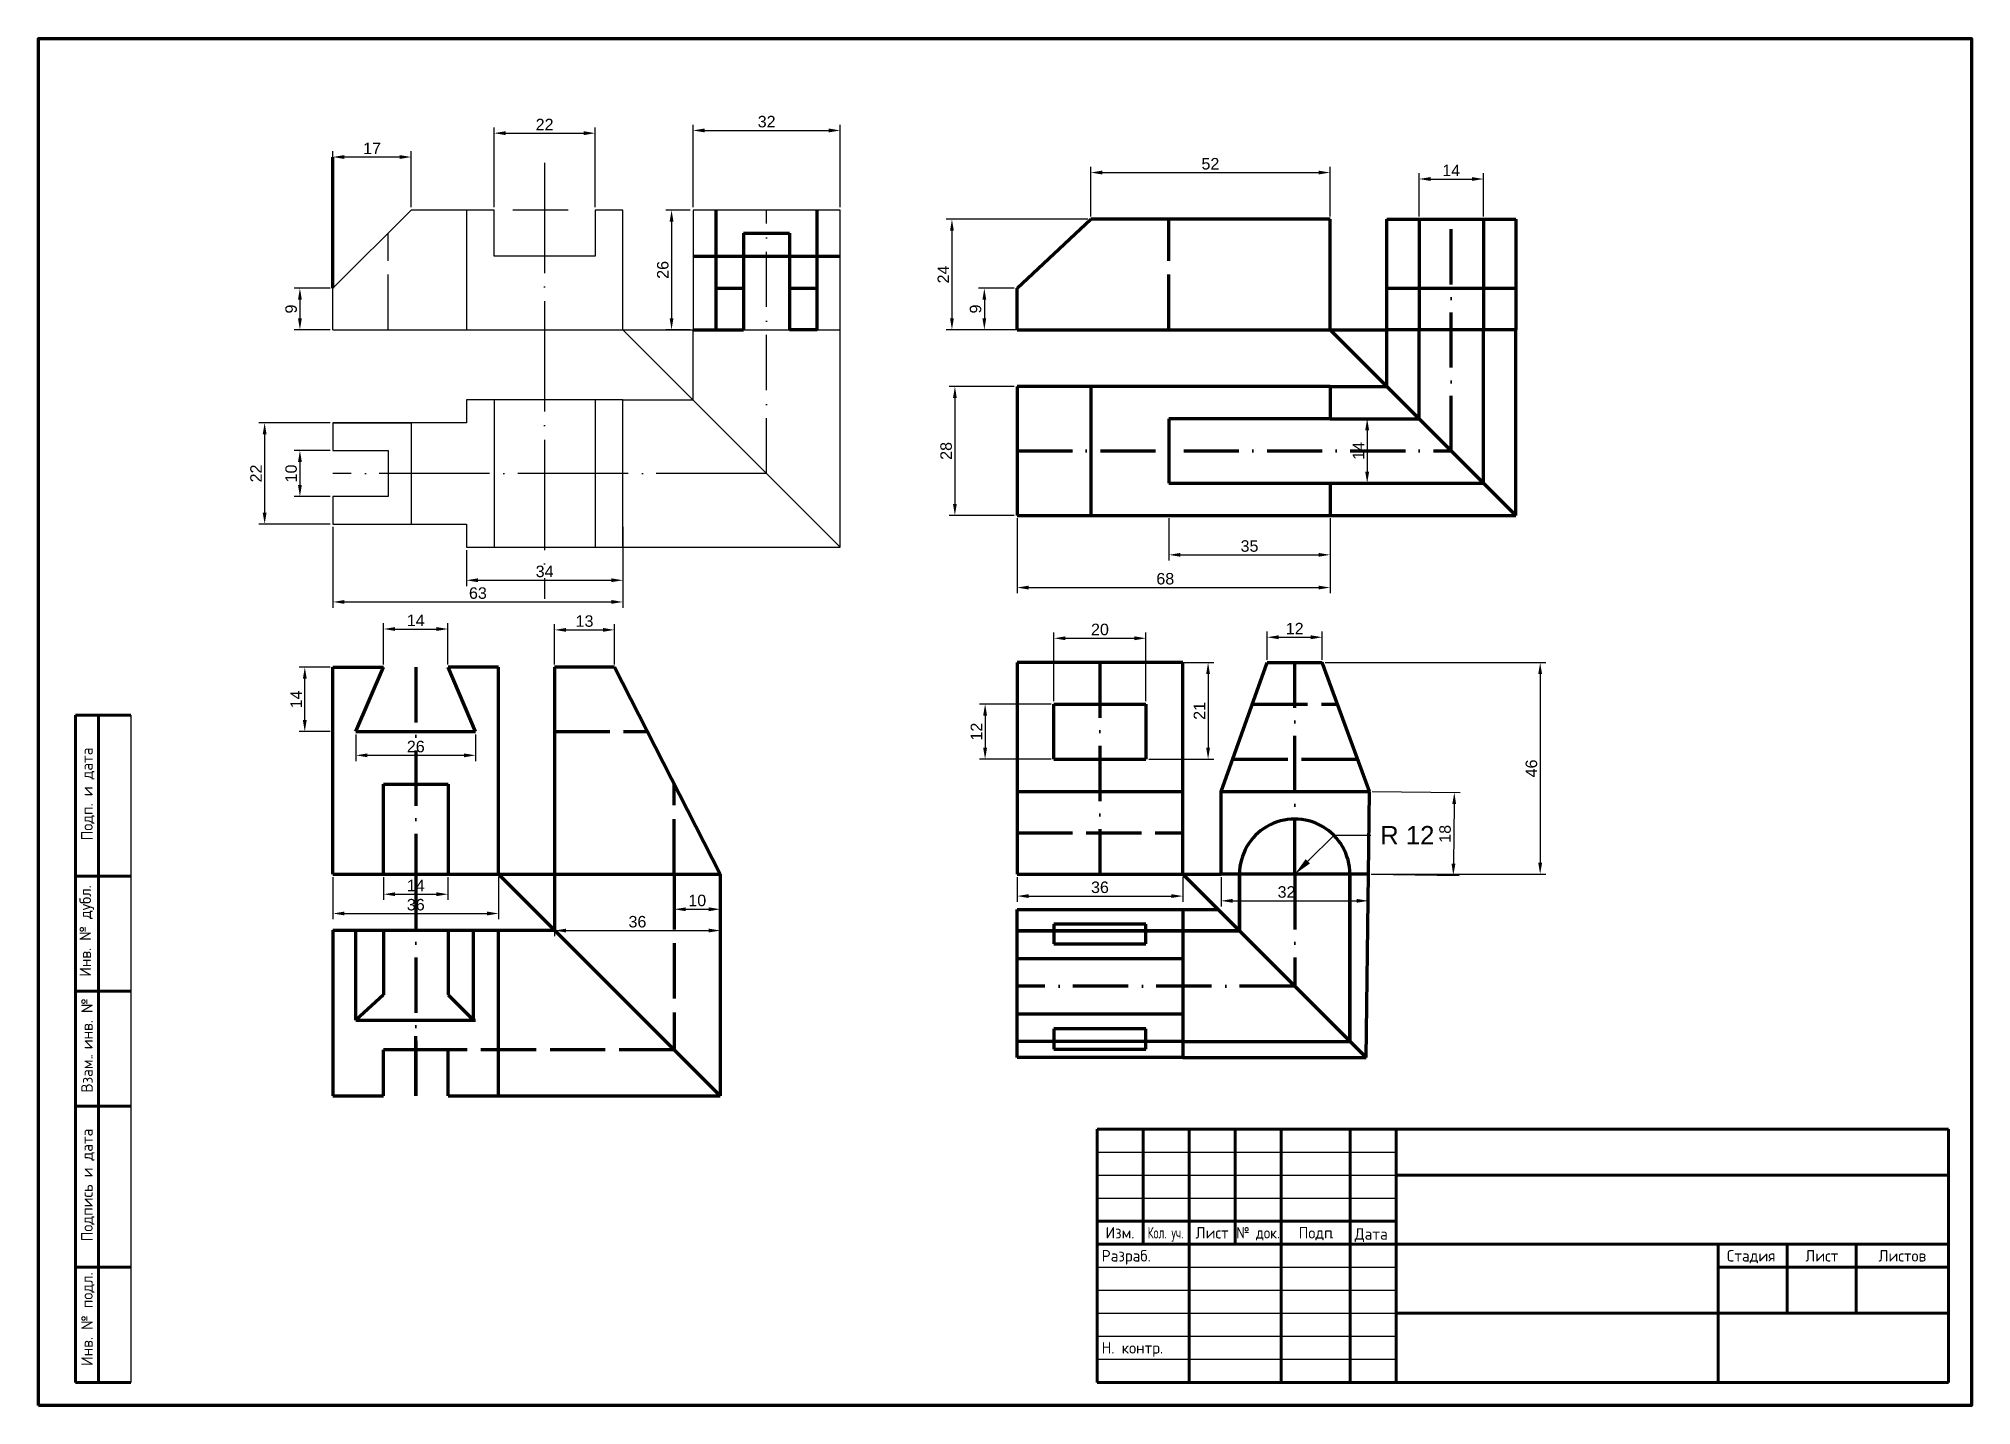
# Model space of a CAD drawing. Header units: millimetres. Extents: x 1860 to 2958, y 1564 to 1982.
# Drawn here: x 2538.3 to 2958.3, y 1685 to 1982 of the extents above; entities that cross this region are included whole.
import ezdxf
from ezdxf import colors
from ezdxf.entities.mleader import LeaderData, LeaderLine
from ezdxf.enums import TextEntityAlignment as Align
from ezdxf.math import Vec2, Vec3

# ---------------------------------------------------------------- set-up
doc = ezdxf.new("R2010")
doc.units = ezdxf.units.MM
for name, pattern in [('ACAD_ISO02W100', [15, 12, -3]), ('ACAD_ISO04W100', [30, 24, -3, 0, -3]), ('ACAD_ISO10W100', [18, 12, -3, 0, -3])]:
    doc.linetypes.add(name, pattern=pattern)
for name, color, linetype in [('45', 172, 'Continuous'), ('оси', 50, 'Continuous'), ('проекионные', 220, 'Continuous'), ('размеры', 92, 'Continuous'), ('штриховые', 20, 'Continuous')]:
    doc.layers.add(name, color=color, linetype=linetype)
doc.layers.add('контур', color=7, linetype='Continuous', lineweight=30)
doc.styles.add('GOST-2.304_Type-B', font='GOST Common.ttf')
doc.styles.get("Standard").update_dxf_attribs({"font": 'arial.ttf'})
doc.dimstyles.new('ISO-25', dxfattribs={"dimtxt": 2.5, "dimasz": 2.5, "dimexe": 1.25, "dimexo": 0.625, "dimtad": 1, "dimtxsty": 'Standard', "dimcen": 2.5, "dimadec": 0, "dimazin": 0, "dimtfac": 1, "dimtmove": 0, "dimatfit": 3, "dimfxl": 1, "dimarcsym": 0})

msp = doc.modelspace()

# ---------------------------------------------------------------- blocks, each defined once
blk = doc.blocks.new('ACAD_SPDS_TB_18')
at = {"linetype": 'Continuous', "lineweight": 60}
for p, q in [((-12, 145), (0, 145)), ((-12, 145), (-12, 0)), ((-7, 145), (-7, 0)), ((-12, 110), (0, 110)), ((-12, 85), (0, 85)), ((-12, 60), (0, 60)), ((-12, 25), (0, 25)), ((-12, 0), (0, 0))]:
    blk.add_line(p, q, dxfattribs=at)
at = {"linetype": 'Continuous', "lineweight": 30}
blk.add_line((0, 145), (0, 0), dxfattribs=at)
at = {"style": 'GOST-2.304_Type-B'}
for s, p in [('Подп. и дата', (-8.25, 117.77)), ('Инв. № дубл.', (-8.62, 88.14)), ('Взам. инв. №', (-8.25, 62.96)), ('. ', (-8.25, 70.58)), ('Подпись и дата', (-8.25, 30.64)), ('Инв. № подл.', (-8.25, 3.57))]:
    blk.add_text(s, height=2.5, rotation=90, dxfattribs=at).set_placement(p)
for tag, p in [('ПОДП_ДАТА_2', (-3.5, 127.5)), ('ИНВ_Н_ДУБЛ', (-3.65, 97.5)), ('ВЗАМ_ИНВ_Н', (-3.5, 71.94)), ('ПОДП_ДАТА_1', (-3.5, 42.5)), ('ИНВ_НОМ_ПОДЛ', (-3.5, 12.5))]:
    blk.add_attdef(tag, text='', height=2.5, rotation=90, dxfattribs=at).set_placement(p, align=Align.MIDDLE_CENTER)
at = {"style": 'GOST-2.304_Type-B', "flags": 1}
blk.add_attdef('ИДЕНТИФИКАТОР_НАДПИСИ', (-12.12, -11.58), '', height=2.5, dxfattribs=at)
blk = doc.blocks.new('ACAD_SPDS_TB_00')
at = {"linetype": 'Continuous', "lineweight": 60}
for p, q in [((-185, 55), (-185, 0)), ((-185, 55), (0, 55)), ((-175, 55), (-175, 30)), ((-165, 0), (-165, 55)), ((-155, 30), (-155, 55)), ((-145, 0), (-145, 55)), ((-130, 0), (-130, 55)), ((-120, 0), (-120, 55)), ((0, 55), (0, 0)), ((-120, 45), (0, 45)), ((-185, 35), (-120, 35)), ((-185, 30), (0, 30)), ((-50, 30), (-50, 0)), ((-35, 30), (-35, 15)), ((-20, 30), (-20, 15)), ((-50, 25), (0, 25)), ((-120, 15), (0, 15)), ((-185, 0), (0, 0))]:
    blk.add_line(p, q, dxfattribs=at)
at = {"linetype": 'Continuous', "lineweight": 25}
for p, q in [((-185, 50), (-120, 50)), ((-185, 45), (-120, 45)), ((-185, 40), (-120, 40)), ((-185, 25), (-120, 25)), ((-185, 20), (-120, 20)), ((-185, 15), (-120, 15)), ((-185, 10), (-120, 10)), ((-185, 5), (-120, 5))]:
    blk.add_line(p, q, dxfattribs=at)
at = {"style": 'GOST-2.304_Type-B'}
for s, p in [('Изм.', (-180, 31.25)), ('Лист', (-160, 31.25)), ('Подп', (-137.5, 31.25))]:
    blk.add_text(s, height=2.5, dxfattribs=at).set_placement(p, align=Align.CENTER)
at = {"style": 'GOST-2.304_Type-B', "width": 0.7}
blk.add_text('Кол. уч.', height=2.5, dxfattribs=at).set_placement((-174, 31.25))
at = {"style": 'GOST-2.304_Type-B', "width": 0.9}
blk.add_text('№ док.', height=2.5, dxfattribs=at).set_placement((-150, 31.25), align=Align.CENTER)
at = {"style": 'GOST-2.304_Type-B'}
for s, p in [('.', (-177.56, 31.25)), ('.', (-134.25, 31.25)), ('Дата', (-129, 31)), ('Разраб.', (-184, 26.25)), ('Стадия', (-48.12, 26.25)), ('Н. контр.', (-184, 6.25))]:
    blk.add_text(s, height=2.5, dxfattribs=at).set_placement(p)
blk.add_text('Лист', height=2.5, dxfattribs=at).set_placement((-27.5, 27.5), align=Align.MIDDLE_CENTER)
at = {"linetype": 'Continuous', "insert": (-10, 27.5), "char_height": 2.5, "width": 19, "attachment_point": 5, "style": 'GOST-2.304_Type-B'}
blk.add_mtext('Листов', dxfattribs=at)
at = {"style": 'GOST-2.304_Type-B', "flags": 8}
for tag, p in [('ИЗМ_4', (-180, 51)), ('КОЛ_УЧ4', (-170, 51)), ('ЛИСТ_ИЗМ4', (-160, 51)), ('N_ДОК_4', (-150, 51)), ('ИЗМ_3', (-180, 46)), ('КОЛ_УЧ3', (-170, 46)), ('ЛИСТ_ИЗМ3', (-160, 46)), ('N_ДОК_3', (-150, 46)), ('ИЗМ_2', (-180, 41)), ('КОЛ_УЧ2', (-170, 41)), ('ЛИСТ_ИЗМ2', (-160, 41)), ('N_ДОК_2', (-150, 41)), ('ИЗМ_1', (-180, 36)), ('КОЛ_УЧ1', (-170, 36)), ('ЛИСТ_ИЗМ1', (-160, 36)), ('N_ДОК_1', (-150, 36))]:
    blk.add_attdef(tag, text='', height=2.5, dxfattribs=at).set_placement(p, align=Align.CENTER)
at = {"style": 'GOST-2.304_Type-B', "width": 0.6, "flags": 8}
for tag, p in [('ИЗМ_4_ДАТА', (-125, 51)), ('ИЗМ_3_ДАТА', (-125, 46)), ('ИЗМ_2_ДАТА', (-125, 41)), ('ИЗМ_1_ДАТА', (-124.48, 36)), ('РАЗРАБ_ДАТА', (-125, 26)), ('ДОЛЖНОСТЬ_1_ДАТА', (-125, 21)), ('ДОЛЖНОСТЬ_2_ДАТА', (-125, 16)), ('ДОЛЖНОСТЬ_3_ДАТА', (-125, 11)), ('НКОНТР_ДАТА', (-125, 6)), ('ДОЛЖНОСТЬ_4_ДАТА', (-125, 1))]:
    blk.add_attdef(tag, text='', height=2.5, dxfattribs=at).set_placement(p, align=Align.CENTER)
at = {"lineweight": 30, "flags": 104}
for tag, height, p in [('ОБОЗНАЧЕНИЕ_ДОКУМЕНТА', 5, (-60, 50)), ('НАИМЕНОВАНИЕ_ОБЪЕКТА_СТРОИТЕЛЬСТВА', 3.5, (-60, 37.5)), ('НАИМЕНОВАНИЕ_ЗДАНИЯ_СООРУЖЕНИЯ', 3.5, (-85, 22.5)), ('НАИМЕНОВАНИЕ_ИЗОБРАЖЕНИЙ', 3.5, (-85, 7.5)), ('НАИМЕНОВАНИЕ_ПРЕДПРИЯТИЯ', 3.5, (-23.73, 7.5))]:
    blk.add_attdef(tag, text='', height=height, dxfattribs=at).set_placement(p, align=Align.MIDDLE_CENTER)
at = {"style": 'GOST-2.304_Type-B'}
for tag, p, flags in [('РАЗРАБ_ФИО', (-164.31, 26), 8), ('ДОЛЖНОСТЬ_1', (-184, 21), 8), ('ДОЛЖНОСТЬ_1_ФИО', (-164.31, 21), 8), ('ДОЛЖНОСТЬ_2', (-184, 16), 8), ('ДОЛЖНОСТЬ_2_ФИО', (-164.31, 16), 8), ('ДОЛЖНОСТЬ_3', (-184, 11), 8), ('ДОЛЖНОСТЬ_3_ФИО', (-164.31, 11), 8), ('НКОНТР_ФИО', (-164.31, 6), 8), ('ДОЛЖНОСТЬ_4', (-184, 1), 8), ('ДОЛЖНОСТЬ_4_ФИО', (-164.31, 1), 8), ('ИДЕНТИФИКАТОР_НАДПИСИ', (0, 0), 1)]:
    blk.add_attdef(tag, p, '', height=2.5, dxfattribs=dict(at, flags=flags))
at = {"style": 'GOST-2.304_Type-B', "flags": 8}
for tag, p in [('СТАДИЯ', (-42.77, 20)), ('ЛИСТ', (-27.77, 20)), ('ЛИСТОВ', (-10, 20))]:
    blk.add_attdef(tag, text='', height=2.5, dxfattribs=at).set_placement(p, align=Align.MIDDLE_CENTER)
blk = doc.blocks.new('*D21')
at = {"layer": 'Defpoints', "color": 0, "lineweight": 100, "transparency": 16777216}
for p in [(2818.9, 1952.86), (2766.9, 1942.71), (2818.9, 1942.71)]:
    blk.add_point(p, dxfattribs=at)
at = {"layer": 'размеры', "color": 0, "lineweight": -2, "transparency": 16777216}
for p, q in [((2766.9, 1943.33), (2766.9, 1954.11)), ((2818.9, 1943.33), (2818.9, 1954.11)), ((2769.4, 1952.86), (2816.4, 1952.86))]:
    blk.add_line(p, q, dxfattribs=at)
at = {"layer": 'размеры', "color": 0, "lineweight": 100, "transparency": 16777216}
for points in [[(2769.4, 1953.28), (2769.4, 1952.45), (2766.9, 1952.86)], [(2816.4, 1953.28), (2816.4, 1952.45), (2818.9, 1952.86)]]:
    blk.add_solid(points, dxfattribs=at)
at = {"layer": 'размеры', "color": 0, "lineweight": 100, "transparency": 16777216, "insert": (2792.9, 1954.76), "char_height": 2.5, "attachment_point": 5}
blk.add_mtext('52', dxfattribs=at)
blk = doc.blocks.new('*D22')
at = {"layer": 'Defpoints', "color": 0, "lineweight": 100, "transparency": 16777216}
for p in [(2766.9, 1942.71), (2736.74, 1918.71), (2766.9, 1918.71)]:
    blk.add_point(p, dxfattribs=at)
at = {"layer": 'размеры', "color": 0, "lineweight": -2, "transparency": 16777216}
for p, q in [((2766.28, 1942.71), (2735.49, 1942.71)), ((2736.74, 1940.21), (2736.74, 1921.21)), ((2766.28, 1918.71), (2735.49, 1918.71))]:
    blk.add_line(p, q, dxfattribs=at)
at = {"layer": 'размеры', "color": 0, "lineweight": 100, "transparency": 16777216}
for points in [[(2736.32, 1940.21), (2737.15, 1940.21), (2736.74, 1942.71)], [(2736.32, 1921.21), (2737.15, 1921.21), (2736.74, 1918.71)]]:
    blk.add_solid(points, dxfattribs=at)
at = {"layer": 'размеры', "color": 0, "lineweight": 100, "transparency": 16777216, "insert": (2734.86, 1930.71), "char_height": 2.5, "attachment_point": 5, "rotation": 90}
blk.add_mtext('24', dxfattribs=at)
blk = doc.blocks.new('*D23')
at = {"layer": 'Defpoints', "color": 0, "lineweight": 100, "transparency": 16777216}
for p in [(2750.9, 1927.71), (2743.78, 1918.71), (2750.9, 1918.71)]:
    blk.add_point(p, dxfattribs=at)
at = {"layer": 'размеры', "color": 0, "lineweight": -2, "transparency": 16777216}
for p, q in [((2750.28, 1927.71), (2742.53, 1927.71)), ((2743.78, 1925.21), (2743.78, 1921.21)), ((2750.28, 1918.71), (2742.53, 1918.71))]:
    blk.add_line(p, q, dxfattribs=at)
at = {"layer": 'размеры', "color": 0, "lineweight": 100, "transparency": 16777216}
for points in [[(2743.36, 1925.21), (2744.19, 1925.21), (2743.78, 1927.71)], [(2743.36, 1921.21), (2744.19, 1921.21), (2743.78, 1918.71)]]:
    blk.add_solid(points, dxfattribs=at)
at = {"layer": 'размеры', "color": 0, "lineweight": 100, "transparency": 16777216, "insert": (2741.88, 1923.21), "char_height": 2.5, "attachment_point": 5, "rotation": 90}
blk.add_mtext('9', dxfattribs=at)
blk = doc.blocks.new('*D24')
at = {"layer": 'Defpoints', "color": 0, "lineweight": 100, "transparency": 16777216}
for p in [(2750.9, 1906.37), (2737.38, 1878.37), (2750.9, 1878.37)]:
    blk.add_point(p, dxfattribs=at)
at = {"layer": 'размеры', "color": 0, "lineweight": -2, "transparency": 16777216}
for p, q in [((2750.28, 1906.37), (2736.13, 1906.37)), ((2737.38, 1903.87), (2737.38, 1880.87)), ((2750.28, 1878.37), (2736.13, 1878.37))]:
    blk.add_line(p, q, dxfattribs=at)
at = {"layer": 'размеры', "color": 0, "lineweight": 100, "transparency": 16777216}
for points in [[(2736.96, 1903.87), (2737.79, 1903.87), (2737.38, 1906.37)], [(2736.96, 1880.87), (2737.79, 1880.87), (2737.38, 1878.37)]]:
    blk.add_solid(points, dxfattribs=at)
at = {"layer": 'размеры', "color": 0, "lineweight": 100, "transparency": 16777216, "insert": (2735.48, 1892.37), "char_height": 2.5, "attachment_point": 5, "rotation": 90}
blk.add_mtext('28', dxfattribs=at)
blk = doc.blocks.new('*D25')
at = {"layer": 'Defpoints', "color": 0, "lineweight": 100, "transparency": 16777216}
for p in [(2818.9, 1899.37), (2818.9, 1885.37), (2826.97, 1885.37)]:
    blk.add_point(p, dxfattribs=at)
at = {"layer": 'размеры', "color": 0, "lineweight": -2, "transparency": 16777216}
for p, q in [((2819.53, 1899.37), (2828.22, 1899.37)), ((2826.97, 1896.87), (2826.97, 1887.87)), ((2819.53, 1885.37), (2828.22, 1885.37))]:
    blk.add_line(p, q, dxfattribs=at)
at = {"layer": 'размеры', "color": 0, "lineweight": 100, "transparency": 16777216}
for points in [[(2826.55, 1896.87), (2827.39, 1896.87), (2826.97, 1899.37)], [(2826.55, 1887.87), (2827.39, 1887.87), (2826.97, 1885.37)]]:
    blk.add_solid(points, dxfattribs=at)
at = {"layer": 'размеры', "color": 0, "lineweight": 100, "transparency": 16777216, "insert": (2825.09, 1892.37), "char_height": 2.5, "attachment_point": 5, "rotation": 90}
blk.add_mtext('14', dxfattribs=at)
blk = doc.blocks.new('*D37')
at = {"layer": 'Defpoints', "color": 0, "lineweight": 100, "transparency": 16777216}
for p in [(2750.9, 1878.37), (2818.9, 1878.37), (2818.9, 1862.68)]:
    blk.add_point(p, dxfattribs=at)
at = {"layer": 'размеры', "color": 0, "lineweight": -2, "transparency": 16777216}
for p, q in [((2750.9, 1877.74), (2750.9, 1861.43)), ((2818.9, 1877.74), (2818.9, 1861.43)), ((2753.4, 1862.68), (2816.4, 1862.68))]:
    blk.add_line(p, q, dxfattribs=at)
at = {"layer": 'размеры', "color": 0, "lineweight": 100, "transparency": 16777216}
for points in [[(2753.4, 1863.09), (2753.4, 1862.26), (2750.9, 1862.68)], [(2816.4, 1863.09), (2816.4, 1862.26), (2818.9, 1862.68)]]:
    blk.add_solid(points, dxfattribs=at)
at = {"layer": 'размеры', "color": 0, "lineweight": 100, "transparency": 16777216, "insert": (2783.1, 1864.58), "char_height": 2.5, "attachment_point": 5}
blk.add_mtext('68', dxfattribs=at)
blk = doc.blocks.new('*D38')
at = {"layer": 'Defpoints', "color": 0, "lineweight": 100, "transparency": 16777216}
for p in [(2783.9, 1878.37), (2818.9, 1878.37), (2818.9, 1869.79)]:
    blk.add_point(p, dxfattribs=at)
at = {"layer": 'размеры', "color": 0, "lineweight": -2, "transparency": 16777216}
for p, q in [((2783.9, 1877.74), (2783.9, 1868.54)), ((2818.9, 1877.74), (2818.9, 1868.54)), ((2786.4, 1869.79), (2816.4, 1869.79))]:
    blk.add_line(p, q, dxfattribs=at)
at = {"layer": 'размеры', "color": 0, "lineweight": 100, "transparency": 16777216}
for points in [[(2786.4, 1870.2), (2786.4, 1869.37), (2783.9, 1869.79)], [(2816.4, 1870.2), (2816.4, 1869.37), (2818.9, 1869.79)]]:
    blk.add_solid(points, dxfattribs=at)
at = {"layer": 'размеры', "color": 0, "lineweight": 100, "transparency": 16777216, "insert": (2801.4, 1871.69), "char_height": 2.5, "attachment_point": 5}
blk.add_mtext('35', dxfattribs=at)
blk = doc.blocks.new('*D39')
at = {"layer": 'Defpoints', "color": 0, "lineweight": 100, "transparency": 16777216}
for p in [(2627.22, 1853.67), (2613.22, 1845.37), (2627.22, 1845.37)]:
    blk.add_point(p, dxfattribs=at)
at = {"layer": 'размеры', "color": 0, "lineweight": -2, "transparency": 16777216}
for p, q in [((2613.22, 1845.99), (2613.22, 1854.92)), ((2615.72, 1853.67), (2624.72, 1853.67)), ((2627.22, 1845.99), (2627.22, 1854.92))]:
    blk.add_line(p, q, dxfattribs=at)
at = {"layer": 'размеры', "color": 0, "lineweight": 100, "transparency": 16777216}
for points in [[(2615.72, 1854.09), (2615.72, 1853.26), (2613.22, 1853.67)], [(2624.72, 1854.09), (2624.72, 1853.26), (2627.22, 1853.67)]]:
    blk.add_solid(points, dxfattribs=at)
at = {"layer": 'размеры', "color": 0, "lineweight": 100, "transparency": 16777216, "insert": (2620.22, 1855.55), "char_height": 2.5, "attachment_point": 5}
blk.add_mtext('14', dxfattribs=at)
blk = doc.blocks.new('*D40')
at = {"layer": 'Defpoints', "color": 0, "lineweight": 100, "transparency": 16777216}
for p in [(2607.22, 1831.37), (2633.22, 1831.37), (2633.22, 1826.22)]:
    blk.add_point(p, dxfattribs=at)
at = {"layer": 'размеры', "color": 0, "lineweight": -2, "transparency": 16777216}
for p, q in [((2607.22, 1830.74), (2607.22, 1824.97)), ((2633.22, 1830.74), (2633.22, 1824.97)), ((2609.72, 1826.22), (2630.72, 1826.22))]:
    blk.add_line(p, q, dxfattribs=at)
at = {"layer": 'размеры', "color": 0, "lineweight": 100, "transparency": 16777216}
for points in [[(2609.72, 1826.63), (2609.72, 1825.8), (2607.22, 1826.22)], [(2630.72, 1826.63), (2630.72, 1825.8), (2633.22, 1826.22)]]:
    blk.add_solid(points, dxfattribs=at)
at = {"layer": 'размеры', "color": 0, "lineweight": 100, "transparency": 16777216, "insert": (2620.22, 1828.12), "char_height": 2.5, "attachment_point": 5}
blk.add_mtext('26', dxfattribs=at)
blk = doc.blocks.new('*D41')
at = {"layer": 'Defpoints', "color": 0, "lineweight": 100, "transparency": 16777216}
for p in [(2613.22, 1800.37), (2627.22, 1800.37), (2627.22, 1796.04)]:
    blk.add_point(p, dxfattribs=at)
at = {"layer": 'размеры', "color": 0, "lineweight": -2, "transparency": 16777216}
for p, q in [((2613.22, 1799.74), (2613.22, 1794.79)), ((2627.22, 1799.74), (2627.22, 1794.79)), ((2615.72, 1796.04), (2624.72, 1796.04))]:
    blk.add_line(p, q, dxfattribs=at)
at = {"layer": 'размеры', "color": 0, "lineweight": 100, "transparency": 16777216}
for points in [[(2615.72, 1796.45), (2615.72, 1795.62), (2613.22, 1796.04)], [(2624.72, 1796.45), (2624.72, 1795.62), (2627.22, 1796.04)]]:
    blk.add_solid(points, dxfattribs=at)
at = {"layer": 'размеры', "color": 0, "lineweight": 100, "transparency": 16777216, "insert": (2620.22, 1797.92), "char_height": 2.5, "attachment_point": 5}
blk.add_mtext('14', dxfattribs=at)
blk = doc.blocks.new('*D42')
at = {"layer": 'Defpoints', "color": 0, "lineweight": 100, "transparency": 16777216}
for p in [(2602.22, 1800.37), (2638.22, 1800.37), (2638.22, 1791.85)]:
    blk.add_point(p, dxfattribs=at)
at = {"layer": 'размеры', "color": 0, "lineweight": -2, "transparency": 16777216}
for p, q in [((2602.22, 1799.74), (2602.22, 1790.6)), ((2638.22, 1799.74), (2638.22, 1790.6)), ((2604.72, 1791.85), (2635.72, 1791.85))]:
    blk.add_line(p, q, dxfattribs=at)
at = {"layer": 'размеры', "color": 0, "lineweight": 100, "transparency": 16777216}
for points in [[(2604.72, 1792.26), (2604.72, 1791.43), (2602.22, 1791.85)], [(2635.72, 1792.26), (2635.72, 1791.43), (2638.22, 1791.85)]]:
    blk.add_solid(points, dxfattribs=at)
at = {"layer": 'размеры', "color": 0, "lineweight": 100, "transparency": 16777216, "insert": (2620.22, 1793.75), "char_height": 2.5, "attachment_point": 5}
blk.add_mtext('36', dxfattribs=at)
blk = doc.blocks.new('*D43')
at = {"layer": 'Defpoints', "color": 0, "lineweight": 100, "transparency": 16777216}
for p in [(2596.1, 1845.37), (2602.22, 1845.37), (2602.22, 1831.37)]:
    blk.add_point(p, dxfattribs=at)
at = {"layer": 'размеры', "color": 0, "lineweight": -2, "transparency": 16777216}
for p, q in [((2601.6, 1845.37), (2594.85, 1845.37)), ((2596.1, 1833.87), (2596.1, 1842.87)), ((2601.6, 1831.37), (2594.85, 1831.37))]:
    blk.add_line(p, q, dxfattribs=at)
at = {"layer": 'размеры', "color": 0, "lineweight": 100, "transparency": 16777216}
for points in [[(2595.68, 1842.87), (2596.52, 1842.87), (2596.1, 1845.37)], [(2595.68, 1833.87), (2596.52, 1833.87), (2596.1, 1831.37)]]:
    blk.add_solid(points, dxfattribs=at)
at = {"layer": 'размеры', "color": 0, "lineweight": 100, "transparency": 16777216, "insert": (2594.22, 1838.37), "char_height": 2.5, "attachment_point": 5, "rotation": 90}
blk.add_mtext('14', dxfattribs=at)
blk = doc.blocks.new('*D44')
at = {"layer": 'Defpoints', "color": 0, "lineweight": 100, "transparency": 16777216}
for p in [(2663.39, 1853.48), (2650.39, 1845.37), (2663.39, 1845.37)]:
    blk.add_point(p, dxfattribs=at)
at = {"layer": 'размеры', "color": 0, "lineweight": -2, "transparency": 16777216}
for p, q in [((2650.39, 1845.99), (2650.39, 1854.73)), ((2652.89, 1853.48), (2660.89, 1853.48)), ((2663.39, 1845.99), (2663.39, 1854.73))]:
    blk.add_line(p, q, dxfattribs=at)
at = {"layer": 'размеры', "color": 0, "lineweight": 100, "transparency": 16777216}
for points in [[(2652.89, 1853.9), (2652.89, 1853.06), (2650.39, 1853.48)], [(2660.89, 1853.9), (2660.89, 1853.06), (2663.39, 1853.48)]]:
    blk.add_solid(points, dxfattribs=at)
at = {"layer": 'размеры', "color": 0, "lineweight": 100, "transparency": 16777216, "insert": (2656.89, 1855.38), "char_height": 2.5, "attachment_point": 5}
blk.add_mtext('13', dxfattribs=at)
blk = doc.blocks.new('*D54')
at = {"layer": 'Defpoints', "color": 0, "lineweight": 100, "transparency": 16777216}
for p in [(2676.39, 1800.37), (2686.39, 1800.37), (2686.39, 1792.77)]:
    blk.add_point(p, dxfattribs=at)
at = {"layer": 'размеры', "color": 0, "lineweight": -2, "transparency": 16777216}
for p, q in [((2676.39, 1799.74), (2676.39, 1791.52)), ((2686.39, 1799.74), (2686.39, 1791.52)), ((2678.89, 1792.77), (2683.89, 1792.77))]:
    blk.add_line(p, q, dxfattribs=at)
at = {"layer": 'размеры', "color": 0, "lineweight": 100, "transparency": 16777216}
for points in [[(2678.89, 1793.18), (2678.89, 1792.35), (2676.39, 1792.77)], [(2683.89, 1793.18), (2683.89, 1792.35), (2686.39, 1792.77)]]:
    blk.add_solid(points, dxfattribs=at)
at = {"layer": 'размеры', "color": 0, "lineweight": 100, "transparency": 16777216, "insert": (2681.39, 1794.67), "char_height": 2.5, "attachment_point": 5}
blk.add_mtext('10', dxfattribs=at)
blk = doc.blocks.new('*D55')
at = {"layer": 'Defpoints', "color": 0, "lineweight": 100, "transparency": 16777216}
for p in [(2650.39, 1800.37), (2686.39, 1800.37), (2686.39, 1788.14)]:
    blk.add_point(p, dxfattribs=at)
at = {"layer": 'размеры', "color": 0, "lineweight": -2, "transparency": 16777216}
for p, q in [((2650.39, 1799.74), (2650.39, 1786.89)), ((2686.39, 1799.74), (2686.39, 1786.89)), ((2652.89, 1788.14), (2683.89, 1788.14))]:
    blk.add_line(p, q, dxfattribs=at)
at = {"layer": 'размеры', "color": 0, "lineweight": 100, "transparency": 16777216}
for points in [[(2652.89, 1788.56), (2652.89, 1787.73), (2650.39, 1788.14)], [(2683.89, 1788.56), (2683.89, 1787.73), (2686.39, 1788.14)]]:
    blk.add_solid(points, dxfattribs=at)
at = {"layer": 'размеры', "color": 0, "lineweight": 100, "transparency": 16777216, "insert": (2668.39, 1790.05), "char_height": 2.5, "attachment_point": 5}
blk.add_mtext('36', dxfattribs=at)
blk = doc.blocks.new('*D58')
at = {"layer": 'Defpoints', "color": 0, "lineweight": 100, "transparency": 16777216}
for p in [(2795.22, 1800.37), (2827.22, 1800.37), (2827.22, 1794.6)]:
    blk.add_point(p, dxfattribs=at)
at = {"layer": 'размеры', "color": 0, "lineweight": -2, "transparency": 16777216}
for p, q in [((2795.22, 1799.74), (2795.22, 1793.35)), ((2827.22, 1799.74), (2827.22, 1793.35)), ((2797.72, 1794.6), (2824.72, 1794.6))]:
    blk.add_line(p, q, dxfattribs=at)
at = {"layer": 'размеры', "color": 0, "lineweight": 100, "transparency": 16777216}
for points in [[(2797.72, 1795.02), (2797.72, 1794.19), (2795.22, 1794.6)], [(2824.72, 1795.02), (2824.72, 1794.19), (2827.22, 1794.6)]]:
    blk.add_solid(points, dxfattribs=at)
at = {"layer": 'размеры', "color": 0, "lineweight": 100, "transparency": 16777216, "insert": (2809.45, 1796.51), "char_height": 2.5, "attachment_point": 5}
blk.add_mtext('32', dxfattribs=at)
blk = doc.blocks.new('*D59')
at = {"layer": 'Defpoints', "color": 0, "lineweight": 100, "transparency": 16777216}
for p in [(2750.9, 1800.37), (2786.9, 1800.37), (2786.9, 1795.63)]:
    blk.add_point(p, dxfattribs=at)
at = {"layer": 'размеры', "color": 0, "lineweight": -2, "transparency": 16777216}
for p, q in [((2750.9, 1799.74), (2750.9, 1794.38)), ((2786.9, 1799.74), (2786.9, 1794.38)), ((2753.4, 1795.63), (2784.4, 1795.63))]:
    blk.add_line(p, q, dxfattribs=at)
at = {"layer": 'размеры', "color": 0, "lineweight": 100, "transparency": 16777216}
for points in [[(2753.4, 1796.05), (2753.4, 1795.22), (2750.9, 1795.63)], [(2784.4, 1796.05), (2784.4, 1795.22), (2786.9, 1795.63)]]:
    blk.add_solid(points, dxfattribs=at)
at = {"layer": 'размеры', "color": 0, "lineweight": 100, "transparency": 16777216, "insert": (2768.9, 1797.53), "char_height": 2.5, "attachment_point": 5}
blk.add_mtext('36', dxfattribs=at)
blk = doc.blocks.new('*D61')
at = {"layer": 'Defpoints', "color": 0, "lineweight": 100, "transparency": 16777216}
for p in [(2758.9, 1837.37), (2743.94, 1825.37), (2758.9, 1825.37)]:
    blk.add_point(p, dxfattribs=at)
at = {"layer": 'размеры', "color": 0, "lineweight": -2, "transparency": 16777216}
for p, q in [((2758.28, 1837.37), (2742.69, 1837.37)), ((2743.94, 1834.87), (2743.94, 1827.87)), ((2758.28, 1825.37), (2742.69, 1825.37))]:
    blk.add_line(p, q, dxfattribs=at)
at = {"layer": 'размеры', "color": 0, "lineweight": 100, "transparency": 16777216}
for points in [[(2743.53, 1834.87), (2744.36, 1834.87), (2743.94, 1837.37)], [(2743.53, 1827.87), (2744.36, 1827.87), (2743.94, 1825.37)]]:
    blk.add_solid(points, dxfattribs=at)
at = {"layer": 'размеры', "color": 0, "lineweight": 100, "transparency": 16777216, "insert": (2742.06, 1831.37), "char_height": 2.5, "attachment_point": 5, "rotation": 90}
blk.add_mtext('12', dxfattribs=at)
blk = doc.blocks.new('*D62')
at = {"layer": 'Defpoints', "color": 0, "lineweight": 100, "transparency": 16777216}
for p in [(2778.9, 1851.66), (2758.9, 1837.37), (2778.9, 1837.37)]:
    blk.add_point(p, dxfattribs=at)
at = {"layer": 'размеры', "color": 0, "lineweight": -2, "transparency": 16777216}
for p, q in [((2758.9, 1837.99), (2758.9, 1852.91)), ((2778.9, 1837.99), (2778.9, 1852.91)), ((2761.4, 1851.66), (2776.4, 1851.66))]:
    blk.add_line(p, q, dxfattribs=at)
at = {"layer": 'размеры', "color": 0, "lineweight": 100, "transparency": 16777216}
for points in [[(2761.4, 1852.07), (2761.4, 1851.24), (2758.9, 1851.66)], [(2776.4, 1852.07), (2776.4, 1851.24), (2778.9, 1851.66)]]:
    blk.add_solid(points, dxfattribs=at)
at = {"layer": 'размеры', "color": 0, "lineweight": 100, "transparency": 16777216, "insert": (2768.9, 1853.56), "char_height": 2.5, "attachment_point": 5}
blk.add_mtext('20', dxfattribs=at)
blk = doc.blocks.new('*D63')
at = {"layer": 'Defpoints', "color": 0, "lineweight": 100, "transparency": 16777216}
for p in [(2778.9, 1846.37), (2778.9, 1825.37), (2792.4, 1825.37)]:
    blk.add_point(p, dxfattribs=at)
at = {"layer": 'размеры', "color": 0, "lineweight": -2, "transparency": 16777216}
for p, q in [((2779.53, 1846.37), (2793.65, 1846.37)), ((2792.4, 1843.87), (2792.4, 1827.87)), ((2779.53, 1825.37), (2793.65, 1825.37))]:
    blk.add_line(p, q, dxfattribs=at)
at = {"layer": 'размеры', "color": 0, "lineweight": 100, "transparency": 16777216}
for points in [[(2791.98, 1843.87), (2792.81, 1843.87), (2792.4, 1846.37)], [(2791.98, 1827.87), (2792.81, 1827.87), (2792.4, 1825.37)]]:
    blk.add_solid(points, dxfattribs=at)
at = {"layer": 'размеры', "color": 0, "lineweight": 100, "transparency": 16777216, "insert": (2790.52, 1835.87), "char_height": 2.5, "attachment_point": 5, "rotation": 90}
blk.add_mtext('21', dxfattribs=at)
blk = doc.blocks.new('*D64')
at = {"layer": 'Defpoints', "color": 0, "lineweight": 100, "transparency": 16777216}
for p in [(2817.22, 1851.88), (2805.22, 1846.37), (2817.22, 1846.37)]:
    blk.add_point(p, dxfattribs=at)
at = {"layer": 'размеры', "color": 0, "lineweight": -2, "transparency": 16777216}
for p, q in [((2805.22, 1846.99), (2805.22, 1853.13)), ((2817.22, 1846.99), (2817.22, 1853.13)), ((2807.72, 1851.88), (2814.72, 1851.88))]:
    blk.add_line(p, q, dxfattribs=at)
at = {"layer": 'размеры', "color": 0, "lineweight": 100, "transparency": 16777216}
for points in [[(2807.72, 1852.3), (2807.72, 1851.46), (2805.22, 1851.88)], [(2814.72, 1852.3), (2814.72, 1851.46), (2817.22, 1851.88)]]:
    blk.add_solid(points, dxfattribs=at)
at = {"layer": 'размеры', "color": 0, "lineweight": 100, "transparency": 16777216, "insert": (2811.22, 1853.76), "char_height": 2.5, "attachment_point": 5}
blk.add_mtext('12', dxfattribs=at)
blk = doc.blocks.new('*D65')
at = {"layer": 'Defpoints', "color": 0, "lineweight": 100, "transparency": 16777216}
for p in [(2817.22, 1846.37), (2827.22, 1800.37), (2864.57, 1800.37)]:
    blk.add_point(p, dxfattribs=at)
at = {"layer": 'размеры', "color": 0, "lineweight": -2, "transparency": 16777216}
for p, q in [((2817.85, 1846.37), (2865.82, 1846.37)), ((2864.57, 1843.87), (2864.57, 1802.87)), ((2827.85, 1800.37), (2865.82, 1800.37))]:
    blk.add_line(p, q, dxfattribs=at)
at = {"layer": 'размеры', "color": 0, "lineweight": 100, "transparency": 16777216}
for points in [[(2864.15, 1843.87), (2864.98, 1843.87), (2864.57, 1846.37)], [(2864.15, 1802.87), (2864.98, 1802.87), (2864.57, 1800.37)]]:
    blk.add_solid(points, dxfattribs=at)
at = {"layer": 'размеры', "color": 0, "lineweight": 100, "transparency": 16777216, "insert": (2862.67, 1823.37), "char_height": 2.5, "attachment_point": 5, "rotation": 90}
blk.add_mtext('46', dxfattribs=at)
blk = doc.blocks.new('*D66')
at = {"layer": 'Defpoints', "color": 0, "lineweight": 100, "transparency": 16777216}
for p in [(2827.44, 1818.37), (2827.22, 1800.37), (2845.69, 1800.14)]:
    blk.add_point(p, dxfattribs=at)
at = {"layer": 'размеры', "color": 0, "lineweight": -2, "transparency": 16777216}
for p, q in [((2828.07, 1818.36), (2847.16, 1818.13)), ((2845.88, 1815.64), (2845.72, 1802.64)), ((2827.85, 1800.36), (2846.94, 1800.13))]:
    blk.add_line(p, q, dxfattribs=at)
at = {"layer": 'размеры', "color": 0, "lineweight": 100, "transparency": 16777216}
for points in [[(2845.47, 1815.65), (2846.3, 1815.64), (2845.91, 1818.14)], [(2845.31, 1802.65), (2846.14, 1802.64), (2845.69, 1800.14)]]:
    blk.add_solid(points, dxfattribs=at)
at = {"layer": 'размеры', "color": 0, "lineweight": 100, "transparency": 16777216, "insert": (2843.9, 1809.16), "char_height": 2.5, "attachment_point": 5, "rotation": 89.2991}
blk.add_mtext('18', dxfattribs=at)
blk = doc.blocks.new('*D68')
at = {"layer": 'Defpoints', "color": 0, "lineweight": 100, "transparency": 16777216}
for p in [(2602.22, 1927.71), (2595.04, 1918.71), (2602.22, 1918.71)]:
    blk.add_point(p, dxfattribs=at)
at = {"layer": 'размеры', "color": 0, "lineweight": -2, "transparency": 16777216}
for p, q in [((2601.6, 1927.71), (2593.79, 1927.71)), ((2595.04, 1925.21), (2595.04, 1921.21)), ((2601.6, 1918.71), (2593.79, 1918.71))]:
    blk.add_line(p, q, dxfattribs=at)
at = {"layer": 'размеры', "color": 0, "lineweight": 100, "transparency": 16777216}
for points in [[(2594.62, 1925.21), (2595.46, 1925.21), (2595.04, 1927.71)], [(2594.62, 1921.21), (2595.46, 1921.21), (2595.04, 1918.71)]]:
    blk.add_solid(points, dxfattribs=at)
at = {"layer": 'размеры', "color": 0, "lineweight": 100, "transparency": 16777216, "insert": (2593.14, 1923.21), "char_height": 2.5, "attachment_point": 5, "rotation": 90}
blk.add_mtext('9', dxfattribs=at)
blk = doc.blocks.new('*D69')
at = {"layer": 'Defpoints', "color": 0, "lineweight": 100, "transparency": 16777216}
for p in [(2659.22, 1961.42), (2637.22, 1944.71), (2659.22, 1944.71)]:
    blk.add_point(p, dxfattribs=at)
at = {"layer": 'размеры', "color": 0, "lineweight": -2, "transparency": 16777216}
for p, q in [((2637.22, 1945.33), (2637.22, 1962.67)), ((2639.72, 1961.42), (2656.72, 1961.42)), ((2659.22, 1945.33), (2659.22, 1962.67))]:
    blk.add_line(p, q, dxfattribs=at)
at = {"layer": 'размеры', "color": 0, "lineweight": 100, "transparency": 16777216}
for points in [[(2639.72, 1961.84), (2639.72, 1961.01), (2637.22, 1961.42)], [(2656.72, 1961.84), (2656.72, 1961.01), (2659.22, 1961.42)]]:
    blk.add_solid(points, dxfattribs=at)
at = {"layer": 'размеры', "color": 0, "lineweight": 100, "transparency": 16777216, "insert": (2648.22, 1963.3), "char_height": 2.5, "attachment_point": 5}
blk.add_mtext('22', dxfattribs=at)
blk = doc.blocks.new('*D70')
at = {"layer": 'Defpoints', "color": 0, "lineweight": 100, "transparency": 16777216}
for p in [(2680.47, 1944.71), (2675.81, 1918.71), (2680.47, 1918.71)]:
    blk.add_point(p, dxfattribs=at)
at = {"layer": 'размеры', "color": 0, "lineweight": -2, "transparency": 16777216}
for p, q in [((2679.84, 1944.71), (2674.56, 1944.71)), ((2675.81, 1942.21), (2675.81, 1921.21)), ((2679.84, 1918.71), (2674.56, 1918.71))]:
    blk.add_line(p, q, dxfattribs=at)
at = {"layer": 'размеры', "color": 0, "lineweight": 100, "transparency": 16777216}
for points in [[(2675.39, 1942.21), (2676.22, 1942.21), (2675.81, 1944.71)], [(2675.39, 1921.21), (2676.22, 1921.21), (2675.81, 1918.71)]]:
    blk.add_solid(points, dxfattribs=at)
at = {"layer": 'размеры', "color": 0, "lineweight": 100, "transparency": 16777216, "insert": (2673.91, 1931.71), "char_height": 2.5, "attachment_point": 5, "rotation": 90}
blk.add_mtext('26', dxfattribs=at)
blk = doc.blocks.new('*D71')
at = {"layer": 'Defpoints', "color": 0, "lineweight": 100, "transparency": 16777216}
for p in [(2712.47, 1962.01), (2680.47, 1944.71), (2712.47, 1944.71)]:
    blk.add_point(p, dxfattribs=at)
at = {"layer": 'размеры', "color": 0, "lineweight": -2, "transparency": 16777216}
for p, q in [((2680.47, 1945.33), (2680.47, 1963.26)), ((2682.97, 1962.01), (2709.97, 1962.01)), ((2712.47, 1945.33), (2712.47, 1963.26))]:
    blk.add_line(p, q, dxfattribs=at)
at = {"layer": 'размеры', "color": 0, "lineweight": 100, "transparency": 16777216}
for points in [[(2682.97, 1962.43), (2682.97, 1961.6), (2680.47, 1962.01)], [(2709.97, 1962.43), (2709.97, 1961.6), (2712.47, 1962.01)]]:
    blk.add_solid(points, dxfattribs=at)
at = {"layer": 'размеры', "color": 0, "lineweight": 100, "transparency": 16777216, "insert": (2696.47, 1963.92), "char_height": 2.5, "attachment_point": 5}
blk.add_mtext('32', dxfattribs=at)
blk = doc.blocks.new('*D72')
at = {"layer": 'Defpoints', "color": 0, "lineweight": 100, "transparency": 16777216}
for p in [(2602.22, 1898.47), (2587.38, 1876.47), (2602.22, 1876.47)]:
    blk.add_point(p, dxfattribs=at)
at = {"layer": 'размеры', "color": 0, "lineweight": -2, "transparency": 16777216}
for p, q in [((2601.6, 1898.47), (2586.13, 1898.47)), ((2587.38, 1895.97), (2587.38, 1878.97)), ((2601.6, 1876.47), (2586.13, 1876.47))]:
    blk.add_line(p, q, dxfattribs=at)
at = {"layer": 'размеры', "color": 0, "lineweight": 100, "transparency": 16777216}
for points in [[(2586.96, 1895.97), (2587.79, 1895.97), (2587.38, 1898.47)], [(2586.96, 1878.97), (2587.79, 1878.97), (2587.38, 1876.47)]]:
    blk.add_solid(points, dxfattribs=at)
at = {"layer": 'размеры', "color": 0, "lineweight": 100, "transparency": 16777216, "insert": (2585.5, 1887.47), "char_height": 2.5, "attachment_point": 5, "rotation": 90}
blk.add_mtext('22', dxfattribs=at)
blk = doc.blocks.new('*D73')
at = {"layer": 'Defpoints', "color": 0, "lineweight": 100, "transparency": 16777216}
for p in [(2602.22, 1892.47), (2595.04, 1882.47), (2602.22, 1882.47)]:
    blk.add_point(p, dxfattribs=at)
at = {"layer": 'размеры', "color": 0, "lineweight": -2, "transparency": 16777216}
for p, q in [((2601.6, 1892.47), (2593.79, 1892.47)), ((2595.04, 1889.97), (2595.04, 1884.97)), ((2601.6, 1882.47), (2593.79, 1882.47))]:
    blk.add_line(p, q, dxfattribs=at)
at = {"layer": 'размеры', "color": 0, "lineweight": 100, "transparency": 16777216}
for points in [[(2594.62, 1889.97), (2595.46, 1889.97), (2595.04, 1892.47)], [(2594.62, 1884.97), (2595.46, 1884.97), (2595.04, 1882.47)]]:
    blk.add_solid(points, dxfattribs=at)
at = {"layer": 'размеры', "color": 0, "lineweight": 100, "transparency": 16777216, "insert": (2593.14, 1887.47), "char_height": 2.5, "attachment_point": 5, "rotation": 90}
blk.add_mtext('10', dxfattribs=at)
blk = doc.blocks.new('*D74')
at = {"layer": 'Defpoints', "color": 0, "lineweight": 100, "transparency": 16777216}
for p in [(2631.22, 1871.47), (2665.22, 1871.47), (2665.22, 1864.26)]:
    blk.add_point(p, dxfattribs=at)
at = {"layer": 'размеры', "color": 0, "lineweight": -2, "transparency": 16777216}
for p, q in [((2631.22, 1870.84), (2631.22, 1863.01)), ((2665.22, 1870.84), (2665.22, 1863.01)), ((2633.72, 1864.26), (2662.72, 1864.26))]:
    blk.add_line(p, q, dxfattribs=at)
at = {"layer": 'размеры', "color": 0, "lineweight": 100, "transparency": 16777216}
for points in [[(2633.72, 1864.68), (2633.72, 1863.85), (2631.22, 1864.26)], [(2662.72, 1864.68), (2662.72, 1863.85), (2665.22, 1864.26)]]:
    blk.add_solid(points, dxfattribs=at)
at = {"layer": 'размеры', "color": 0, "lineweight": 100, "transparency": 16777216, "insert": (2648.22, 1866.17), "char_height": 2.5, "attachment_point": 5}
blk.add_mtext('34', dxfattribs=at)
blk = doc.blocks.new('*D75')
at = {"layer": 'Defpoints', "color": 0, "lineweight": 100, "transparency": 16777216}
for p in [(2602.22, 1876.47), (2665.22, 1876.47), (2665.22, 1859.55)]:
    blk.add_point(p, dxfattribs=at)
at = {"layer": 'размеры', "color": 0, "lineweight": -2, "transparency": 16777216}
for p, q in [((2602.22, 1875.84), (2602.22, 1858.3)), ((2665.22, 1875.84), (2665.22, 1858.3)), ((2604.72, 1859.55), (2662.72, 1859.55))]:
    blk.add_line(p, q, dxfattribs=at)
at = {"layer": 'размеры', "color": 0, "lineweight": 100, "transparency": 16777216}
for points in [[(2604.72, 1859.97), (2604.72, 1859.14), (2602.22, 1859.55)], [(2662.72, 1859.97), (2662.72, 1859.14), (2665.22, 1859.55)]]:
    blk.add_solid(points, dxfattribs=at)
at = {"layer": 'размеры', "color": 0, "lineweight": 100, "transparency": 16777216, "insert": (2633.72, 1861.46), "char_height": 2.5, "attachment_point": 5}
blk.add_mtext('63', dxfattribs=at)
blk = doc.blocks.new('*D76')
at = {"layer": 'Defpoints', "color": 0, "lineweight": 100, "transparency": 16777216}
for p in [(2602.22, 1956.24), (2602.22, 1944.71), (2619.22, 1944.71)]:
    blk.add_point(p, dxfattribs=at)
at = {"layer": 'размеры', "color": 0, "lineweight": -2, "transparency": 16777216}
for p, q in [((2602.22, 1945.33), (2602.22, 1957.49)), ((2619.22, 1945.33), (2619.22, 1957.49)), ((2616.72, 1956.24), (2604.72, 1956.24))]:
    blk.add_line(p, q, dxfattribs=at)
at = {"layer": 'размеры', "color": 0, "lineweight": 100, "transparency": 16777216}
for points in [[(2604.72, 1956.66), (2604.72, 1955.82), (2602.22, 1956.24)], [(2616.72, 1956.66), (2616.72, 1955.82), (2619.22, 1956.24)]]:
    blk.add_solid(points, dxfattribs=at)
at = {"layer": 'размеры', "color": 0, "lineweight": 100, "transparency": 16777216, "insert": (2610.72, 1958.12), "char_height": 2.5, "attachment_point": 5}
blk.add_mtext('17', dxfattribs=at)
blk = doc.blocks.new('*D77')
at = {"layer": 'Defpoints', "color": 0, "lineweight": 100, "transparency": 16777216}
for p in [(2852.24, 1951.46), (2838.24, 1942.71), (2852.24, 1942.71)]:
    blk.add_point(p, dxfattribs=at)
at = {"layer": 'размеры', "color": 0, "lineweight": -2, "transparency": 16777216}
for p, q in [((2838.24, 1943.33), (2838.24, 1952.71)), ((2840.74, 1951.46), (2849.74, 1951.46)), ((2852.24, 1943.33), (2852.24, 1952.71))]:
    blk.add_line(p, q, dxfattribs=at)
at = {"layer": 'размеры', "color": 0, "lineweight": 100, "transparency": 16777216}
for points in [[(2840.74, 1951.88), (2840.74, 1951.05), (2838.24, 1951.46)], [(2849.74, 1951.88), (2849.74, 1951.05), (2852.24, 1951.46)]]:
    blk.add_solid(points, dxfattribs=at)
at = {"layer": 'размеры', "color": 0, "lineweight": 100, "transparency": 16777216, "insert": (2845.24, 1953.34), "char_height": 2.5, "attachment_point": 5}
blk.add_mtext('14', dxfattribs=at)

# ---------------------------------------------------------------- dimensions: what is measured, and where the dimension line sits
at = {"layer": 'размеры', "lineweight": 100}
for base, p1, p2, picture, middle in [((2659.225, 1961.424), (2637.225, 1944.71), (2659.225, 1944.71), '*D69', (2648.225, 1963.304)), ((2712.469, 1962.013), (2680.469, 1944.71), (2712.469, 1944.71), '*D71', (2696.469, 1963.915)), ((2602.225, 1956.24), (2619.225, 1944.71), (2602.225, 1944.71), '*D76', (2610.725, 1958.12)), ((2818.903, 1952.863), (2766.903, 1942.71), (2818.903, 1942.71), '*D21', (2792.903, 1954.764)), ((2852.243, 1951.464), (2838.243, 1942.71), (2852.243, 1942.71), '*D77', (2845.243, 1953.344)), ((2818.903, 1869.786), (2783.903, 1878.369), (2818.903, 1878.369), '*D38', (2801.403, 1871.689)), ((2665.225, 1859.553), (2602.225, 1876.465), (2665.225, 1876.465), '*D75', (2633.725, 1861.455)), ((2665.225, 1864.264), (2631.225, 1871.465), (2665.225, 1871.465), '*D74', (2648.225, 1866.166)), ((2627.225, 1853.672), (2613.225, 1845.367), (2627.225, 1845.367), '*D39', (2620.225, 1855.552)), ((2663.391, 1853.48), (2650.391, 1845.367), (2663.391, 1845.367), '*D44', (2656.891, 1855.382)), ((2778.903, 1851.658), (2758.903, 1837.367), (2778.903, 1837.367), '*D62', (2768.903, 1853.559)), ((2817.224, 1851.878), (2805.224, 1846.367), (2817.224, 1846.367), '*D64', (2811.224, 1853.759)), ((2633.225, 1826.217), (2607.225, 1831.367), (2633.225, 1831.367), '*D40', (2620.225, 1828.118)), ((2638.225, 1791.846), (2602.225, 1800.367), (2638.225, 1800.367), '*D42', (2620.225, 1793.748)), ((2627.225, 1796.038), (2613.225, 1800.367), (2627.225, 1800.367), '*D41', (2620.225, 1797.918)), ((2686.391, 1788.145), (2650.391, 1800.367), (2686.391, 1800.367), '*D55', (2668.391, 1790.047)), ((2686.391, 1792.767), (2676.391, 1800.367), (2686.391, 1800.367), '*D54', (2681.391, 1794.668))]:
    dim = msp.add_linear_dim(base=base, p1=p1, p2=p2, dimstyle='ISO-25', dxfattribs=at)
    dim.commit()
    dim.dimension.update_dxf_attribs({"geometry": picture, "text_midpoint": middle})
for base, p1, p2, picture, middle in [((2675.807, 1918.71), (2680.469, 1944.71), (2680.469, 1918.71), '*D70', (2673.905, 1931.71)), ((2736.737, 1918.71), (2766.903, 1942.71), (2766.903, 1918.71), '*D22', (2734.857, 1930.71)), ((2595.04, 1918.71), (2602.225, 1927.71), (2602.225, 1918.71), '*D68', (2593.138, 1923.21)), ((2743.776, 1918.71), (2750.903, 1927.71), (2750.903, 1918.71), '*D23', (2741.875, 1923.21)), ((2737.377, 1878.369), (2750.903, 1906.369), (2750.903, 1878.369), '*D24', (2735.476, 1892.369)), ((2587.376, 1876.465), (2602.225, 1898.465), (2602.225, 1876.465), '*D72', (2585.496, 1887.465)), ((2826.97, 1885.369), (2818.903, 1899.369), (2818.903, 1885.369), '*D25', (2825.09, 1892.369)), ((2595.04, 1882.465), (2602.225, 1892.465), (2602.225, 1882.465), '*D73', (2593.138, 1887.465)), ((2596.099, 1845.367), (2602.225, 1831.367), (2602.225, 1845.367), '*D43', (2594.219, 1838.367)), ((2792.396, 1825.367), (2778.903, 1846.367), (2778.903, 1825.367), '*D63', (2790.516, 1835.867)), ((2864.568, 1800.367), (2817.224, 1846.367), (2827.224, 1800.367), '*D65', (2862.666, 1823.367)), ((2743.942, 1825.367), (2758.903, 1837.367), (2758.903, 1825.367), '*D61', (2742.062, 1831.367))]:
    dim = msp.add_linear_dim(base=base, p1=p1, p2=p2, angle=90, dimstyle='ISO-25', dxfattribs=at)
    dim.commit()
    dim.dimension.update_dxf_attribs({"geometry": picture, "text_midpoint": middle})
for base, p1, p2, picture, middle in [((2818.903, 1862.676), (2750.903, 1878.369), (2818.903, 1878.369), '*D37', (2783.103, 1862.676)), ((2786.903, 1795.632), (2750.903, 1800.367), (2786.903, 1800.367), '*D59', (2768.903, 1795.632)), ((2827.224, 1794.603), (2795.224, 1800.367), (2827.224, 1800.367), '*D58', (2809.447, 1794.603))]:
    dim = msp.add_linear_dim(base=base, p1=p1, p2=p2, dimstyle='ISO-25', dxfattribs=at)
    dim.commit()
    dim.dimension.update_dxf_attribs({"geometry": picture, "text_midpoint": middle, "dimtype": 160})
dim = msp.add_aligned_dim(p1=(2827.444, 1818.367), p2=(2827.224, 1800.367), distance=18.471, dimstyle='ISO-25', dxfattribs=at)
dim.commit()
dim.dimension.update_dxf_attribs({"geometry": '*D66', "text_midpoint": (2843.902, 1809.165)})

# ---------------------------------------------------------------- linework, layer by layer
msp.add_line((2637.225, 1944.71), (2631.225, 1944.71))
at = {"lineweight": 100}
for p, q in [((2685.469, 1918.71), (2691.469, 1918.71)), ((2707.469, 1918.71), (2707.469, 1918.71)), ((2818.903, 1918.71), (2818.903, 1918.71)), ((2650.391, 1800.367), (2650.391, 1788.201)), ((2686.391, 1800.367), (2686.391, 1752.201)), ((2786.903, 1800.367), (2795.224, 1800.367)), ((2799.224, 1800.367), (2799.224, 1788.046)), ((2823.224, 1800.367), (2823.224, 1764.046)), ((2826.737, 1760.533), (2827.224, 1800.367)), ((2827.224, 1800.367), (2827.224, 1800.367)), ((2786.903, 1792.728), (2794.542, 1792.728)), ((2638.225, 1788.201), (2650.391, 1788.201)), ((2799.224, 1788.046), (2750.903, 1788.046)), ((2786.903, 1760.533), (2826.737, 1760.533)), ((2638.225, 1752.201), (2686.391, 1752.201))]:
    msp.add_line(p, q, dxfattribs=at)
msp.add_lwpolyline([(2538.266, 1684.963), (2538.266, 1981.963), (2958.266, 1981.963), (2958.266, 1684.963), (2538.266, 1684.963)], dxfattribs=at)
at = {"layer": '45'}
msp.add_line((2665.225, 1918.71), (2712.469, 1871.465), dxfattribs=at)
at = {"layer": '45', "lineweight": 100}
for p, q in [((2818.903, 1918.71), (2859.243, 1878.369)), ((2638.225, 1800.367), (2686.391, 1752.201)), ((2786.903, 1800.367), (2826.737, 1760.533))]:
    msp.add_line(p, q, dxfattribs=at)
at = {"layer": 'контур'}
for p, q in [((2602.225, 1927.71), (2619.225, 1944.71)), ((2631.225, 1944.71), (2619.225, 1944.71)), ((2631.225, 1944.71), (2631.225, 1918.71)), ((2637.225, 1934.71), (2637.225, 1944.71)), ((2665.225, 1944.71), (2659.225, 1944.71)), ((2659.225, 1944.71), (2659.225, 1934.71)), ((2665.225, 1918.71), (2665.225, 1944.71)), ((2712.469, 1944.71), (2680.469, 1944.71)), ((2680.469, 1944.71), (2680.469, 1918.71)), ((2712.469, 1918.71), (2712.469, 1944.71)), ((2659.225, 1934.71), (2637.225, 1934.71)), ((2602.225, 1918.71), (2602.225, 1927.71)), ((2602.225, 1918.71), (2665.225, 1918.71)), ((2680.469, 1918.71), (2712.469, 1918.71)), ((2665.225, 1903.465), (2631.225, 1903.465)), ((2631.225, 1903.465), (2631.225, 1898.465)), ((2637.225, 1903.465), (2637.225, 1871.465)), ((2659.225, 1903.465), (2659.225, 1871.465)), ((2665.225, 1871.465), (2665.225, 1903.465)), ((2631.225, 1898.465), (2602.225, 1898.465)), ((2602.225, 1898.465), (2602.225, 1892.465)), ((2602.225, 1898.465), (2619.225, 1898.465)), ((2619.225, 1898.465), (2619.225, 1876.465)), ((2602.225, 1892.465), (2614.225, 1892.465)), ((2614.225, 1892.465), (2614.225, 1882.465)), ((2614.225, 1882.465), (2602.225, 1882.465)), ((2602.225, 1882.465), (2602.225, 1876.465)), ((2602.225, 1876.465), (2631.225, 1876.465)), ((2631.225, 1876.465), (2631.225, 1871.465)), ((2631.225, 1871.465), (2665.225, 1871.465))]:
    msp.add_line(p, q, dxfattribs=at)
at = {"layer": 'контур', "lineweight": 100}
for p, q in [((2685.469, 1918.71), (2685.469, 1944.71)), ((2707.469, 1918.71), (2707.469, 1944.71)), ((2750.903, 1927.71), (2766.903, 1942.71)), ((2818.903, 1942.71), (2766.903, 1942.71)), ((2818.903, 1918.71), (2818.903, 1942.71)), ((2831.243, 1918.71), (2831.243, 1942.71)), ((2831.243, 1942.71), (2859.243, 1942.71)), ((2838.243, 1942.71), (2838.243, 1918.71)), ((2852.243, 1942.71), (2852.243, 1918.71)), ((2859.243, 1942.71), (2859.243, 1918.71)), ((2691.469, 1939.71), (2691.469, 1918.71)), ((2691.469, 1939.71), (2701.469, 1939.71)), ((2701.469, 1939.71), (2701.469, 1918.71)), ((2680.469, 1934.71), (2712.469, 1934.71)), ((2685.469, 1927.71), (2691.469, 1927.71)), ((2701.469, 1927.71), (2707.469, 1927.71)), ((2750.903, 1918.71), (2750.903, 1927.71)), ((2831.243, 1927.71), (2859.243, 1927.71)), ((2685.469, 1918.71), (2691.469, 1918.71)), ((2707.469, 1918.71), (2701.469, 1918.71)), ((2750.903, 1918.71), (2818.903, 1918.71)), ((2859.243, 1918.71), (2831.243, 1918.71)), ((2818.903, 1906.369), (2750.903, 1906.369)), ((2750.903, 1906.369), (2750.903, 1878.369)), ((2766.903, 1906.369), (2766.903, 1878.369)), ((2818.903, 1906.369), (2818.903, 1899.369)), ((2818.903, 1899.369), (2783.903, 1899.369)), ((2783.903, 1899.369), (2783.903, 1885.369)), ((2783.903, 1885.369), (2818.903, 1885.369)), ((2818.903, 1885.369), (2818.903, 1878.369)), ((2750.903, 1878.369), (2818.903, 1878.369)), ((2602.225, 1800.367), (2602.225, 1845.367)), ((2602.225, 1845.367), (2613.225, 1845.367)), ((2607.225, 1831.367), (2613.225, 1845.367)), ((2638.225, 1845.367), (2627.225, 1845.367)), ((2633.225, 1831.367), (2627.225, 1845.367)), ((2638.225, 1800.367), (2638.225, 1845.367)), ((2663.391, 1845.367), (2650.391, 1845.367)), ((2650.391, 1845.367), (2650.391, 1800.367)), ((2686.391, 1800.367), (2663.391, 1845.367)), ((2786.903, 1846.367), (2750.903, 1846.367)), ((2750.903, 1846.367), (2750.903, 1800.367)), ((2786.903, 1800.367), (2786.903, 1846.367)), ((2795.224, 1818.367), (2805.224, 1846.367)), ((2805.224, 1846.367), (2817.224, 1846.367)), ((2827.444, 1818.367), (2817.224, 1846.367)), ((2758.903, 1825.367), (2758.903, 1837.367)), ((2758.903, 1837.367), (2778.903, 1837.367)), ((2778.903, 1837.367), (2778.903, 1825.367)), ((2607.225, 1831.367), (2633.225, 1831.367)), ((2607.225, 1831.367), (2620.225, 1831.367)), ((2758.903, 1825.367), (2778.903, 1825.367)), ((2613.225, 1800.367), (2613.225, 1819.933)), ((2613.225, 1819.933), (2627.225, 1819.933)), ((2627.225, 1819.933), (2627.225, 1800.367)), ((2750.903, 1818.367), (2786.903, 1818.367)), ((2795.224, 1800.367), (2795.224, 1818.367)), ((2795.224, 1818.367), (2827.444, 1818.367)), ((2827.224, 1800.367), (2827.444, 1818.367)), ((2602.225, 1800.367), (2638.225, 1800.367)), ((2650.391, 1800.367), (2686.391, 1800.367)), ((2750.903, 1800.367), (2786.903, 1800.367)), ((2827.224, 1800.367), (2795.224, 1800.367)), ((2750.903, 1792.728), (2786.903, 1792.728)), ((2750.903, 1760.533), (2750.903, 1792.728)), ((2758.903, 1789.546), (2758.903, 1785.26)), ((2778.903, 1789.546), (2758.903, 1789.546)), ((2778.903, 1785.26), (2778.903, 1789.546)), ((2786.903, 1792.728), (2786.903, 1760.533)), ((2602.225, 1788.201), (2602.225, 1752.201)), ((2602.225, 1788.201), (2638.225, 1788.201)), ((2602.225, 1788.201), (2613.225, 1788.201)), ((2607.225, 1768.631), (2607.225, 1788.201)), ((2613.225, 1788.201), (2613.225, 1774.201)), ((2627.225, 1788.201), (2627.225, 1774.201)), ((2632.795, 1768.631), (2632.795, 1788.201)), ((2638.225, 1752.201), (2638.225, 1788.201)), ((2750.903, 1788.046), (2786.903, 1788.046)), ((2758.903, 1785.26), (2778.903, 1785.26)), ((2750.903, 1782.046), (2786.903, 1782.046)), ((2613.225, 1774.201), (2607.225, 1768.631)), ((2627.225, 1774.201), (2632.795, 1768.631)), ((2607.225, 1768.631), (2633.225, 1768.631)), ((2750.903, 1770.046), (2786.903, 1770.046)), ((2786.903, 1764.046), (2750.903, 1764.046)), ((2758.903, 1766.761), (2758.903, 1762.381)), ((2778.903, 1766.761), (2758.903, 1766.761)), ((2778.903, 1762.381), (2778.903, 1766.761)), ((2613.225, 1752.201), (2613.225, 1762.201)), ((2627.225, 1762.201), (2613.225, 1762.201)), ((2627.225, 1752.201), (2627.225, 1762.201)), ((2786.903, 1760.533), (2750.903, 1760.533)), ((2758.903, 1762.381), (2778.903, 1762.381)), ((2602.225, 1752.201), (2613.225, 1752.201)), ((2627.225, 1752.201), (2638.225, 1752.201))]:
    msp.add_line(p, q, dxfattribs=at)
at = {"layer": 'контур', "linetype": 'ACAD_ISO10W100', "lineweight": 100}
msp.add_line((2680.469, 1918.71), (2685.469, 1918.71), dxfattribs=at)
at = {"layer": 'контур', "lineweight": 100}
msp.add_arc((2811.224, 1800.383), 12, 359.92581, 180.07419, dxfattribs=at)
at = {"layer": 'оси', "linetype": 'ACAD_ISO04W100'}
for p, q in [((2648.225, 1955.012), (2648.225, 1860.213)), ((2696.469, 1887.465), (2602.225, 1887.465))]:
    msp.add_line(p, q, dxfattribs=at)
at = {"layer": 'оси', "linetype": 'ACAD_ISO10W100'}
for p, q in [((2641.321, 1944.788), (2656.066, 1944.788)), ((2696.469, 1887.465), (2696.469, 1944.71))]:
    msp.add_line(p, q, dxfattribs=at)
at = {"layer": 'оси', "linetype": 'ACAD_ISO10W100', "lineweight": 100}
for p, q in [((2845.243, 1892.369), (2845.243, 1942.71)), ((2750.903, 1892.369), (2845.243, 1892.369)), ((2620.225, 1845.367), (2620.225, 1800.367)), ((2768.903, 1846.367), (2768.903, 1800.367)), ((2811.224, 1800.367), (2811.224, 1846.367)), ((2620.225, 1800.367), (2620.225, 1752.201)), ((2811.224, 1800.367), (2811.224, 1776.046)), ((2811.224, 1776.046), (2750.903, 1776.046))]:
    msp.add_line(p, q, dxfattribs=at)
at = {"layer": 'оси', "lineweight": 100}
msp.add_line((2620.225, 1752.201), (2620.225, 1765.201), dxfattribs=at)
at = {"layer": 'проекионные'}
for p, q in [((2665.225, 1918.71), (2680.469, 1918.71)), ((2680.469, 1903.465), (2680.469, 1918.71)), ((2712.469, 1871.465), (2712.469, 1918.71)), ((2665.225, 1903.465), (2680.469, 1903.465)), ((2665.225, 1871.465), (2712.469, 1871.465))]:
    msp.add_line(p, q, dxfattribs=at)
at = {"layer": 'проекионные', "lineweight": 100}
for p, q in [((2818.903, 1918.71), (2831.243, 1918.71)), ((2831.243, 1906.369), (2831.243, 1918.71)), ((2838.243, 1899.369), (2838.243, 1918.71)), ((2852.243, 1885.369), (2852.243, 1918.71)), ((2859.243, 1878.369), (2859.243, 1918.71)), ((2818.903, 1906.369), (2831.243, 1906.369)), ((2818.903, 1899.369), (2838.243, 1899.369)), ((2818.903, 1885.369), (2852.243, 1885.369)), ((2818.903, 1878.369), (2859.243, 1878.369)), ((2638.225, 1800.367), (2650.391, 1800.367)), ((2799.224, 1788.046), (2799.224, 1800.399)), ((2823.224, 1764.046), (2823.224, 1800.399)), ((2786.903, 1788.046), (2799.224, 1788.046)), ((2786.903, 1764.046), (2823.224, 1764.046))]:
    msp.add_line(p, q, dxfattribs=at)
at = {"layer": 'размеры', "lineweight": 100}
msp.add_line((2602.225, 1927.71), (2602.225, 1956.24), dxfattribs=at)
at = {"layer": 'штриховые', "linetype": 'ACAD_ISO02W100', "lineweight": 100}
for p, q in [((2783.903, 1918.71), (2783.903, 1942.71)), ((2802.01, 1837.367), (2820.509, 1837.367)), ((2650.391, 1831.367), (2670.547, 1831.367)), ((2797.724, 1825.367), (2824.889, 1825.367)), ((2676.391, 1800.367), (2676.391, 1819.933)), ((2750.903, 1809.367), (2786.903, 1809.367)), ((2676.391, 1800.367), (2676.391, 1762.201)), ((2676.391, 1762.201), (2627.225, 1762.201))]:
    msp.add_line(p, q, dxfattribs=at)
at = {"layer": 'штриховые', "linetype": 'ACAD_ISO02W100'}
msp.add_line((2614.225, 1918.71), (2614.225, 1939.71), dxfattribs=at)

# ---------------------------------------------------------------- block references
at = {"lineweight": 100}
for name, p in [('ACAD_SPDS_TB_18', (2558.266, 1689.963)), ('ACAD_SPDS_TB_00', (2953.266, 1689.963))]:
    msp.add_blockref(name, p, dxfattribs=at)

msp.set_redraw_order([(e.dxf.handle, doc.entitydb.next_handle()) for e in msp.query("TEXT MTEXT ATTDEF DIMENSION ARC_DIMENSION")])  # texts and dimensions are drawn at this point

# ---------------------------------------------------------------- leaders
at = {"layer": 'размеры', "lineweight": 100}
ml = msp.add_multileader_mtext('Standard', dxfattribs=at)
ml.set_content('R 12', color=256)
ml.set_leader_properties()
ml.build(insert=Vec2(0, 0))
ctx = ml.context
ctx.base_point, ctx.plane_origin = Vec3(2827.788, 1808.861), Vec3(2811.224, 1800.367)
notes = []
notes.append((ctx, [(1, (1, 1, 0), (2819.788, 1808.861), (1, 0), 8, [(0, [(2811.224, 1800.367)], 0, [])])]))
ctx.mtext.insert, ctx.mtext.flow_direction = Vec3(2829.788, 1810.862), 5
for ctx, leaders in notes:
    for number, flags, end, landing, length, lines in leaders:
        leader = LeaderData()
        leader.index, (leader.has_last_leader_line, leader.has_dogleg_vector, leader.attachment_direction) = number, flags
        leader.last_leader_point, leader.dogleg_vector, leader.dogleg_length = Vec3(end), Vec3(landing), length
        for number, points, colour, breaks in lines:
            line = LeaderLine()
            line.index, line.vertices, line.color, line.breaks = number, Vec3.list(points), colors.encode_raw_color(colour), breaks
            leader.lines.append(line)
        ctx.leaders.append(leader)

doc.saveas('drawing.dxf')
